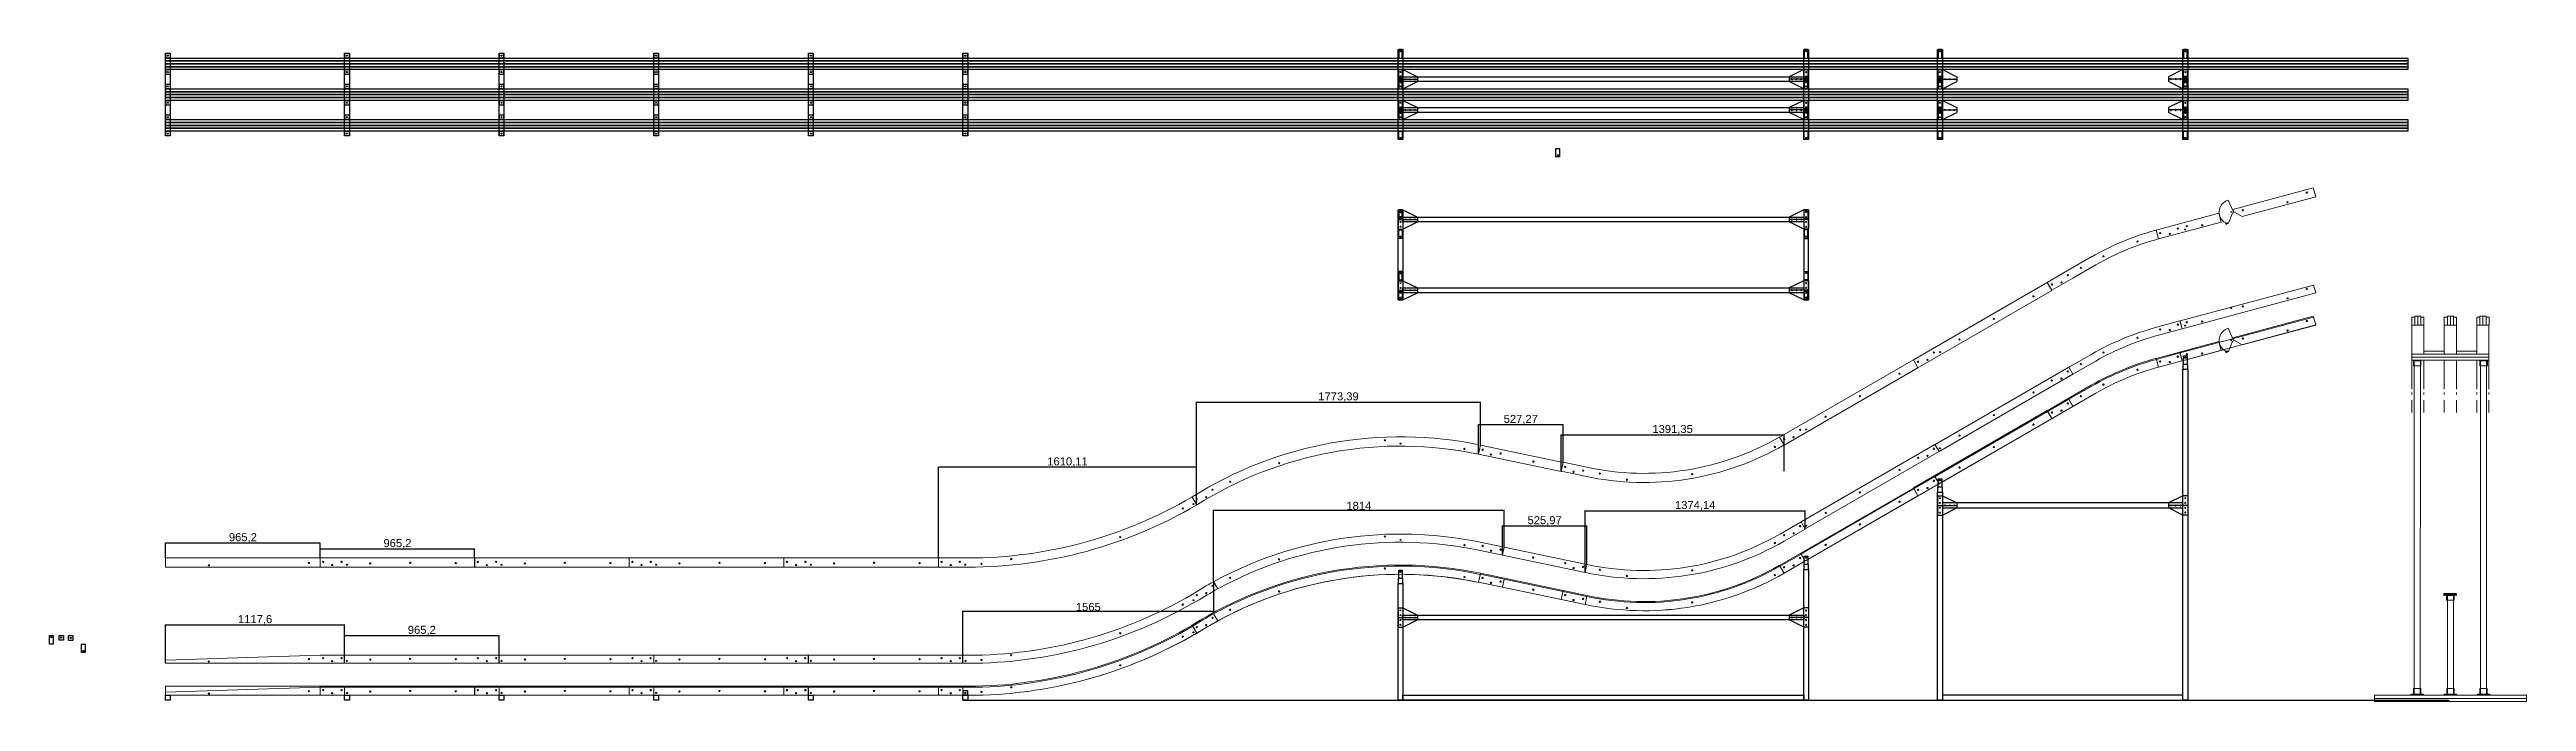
# Model space of a CAD drawing. Header units: millimetres. Extents: x -5533 to 28368, y -10878 to 14029.
# Drawn here: x -724 to 14740, y 9962 to 14029 of the extents above; entities that cross this region are included whole.
import ezdxf

# ---------------------------------------------------------------- set-up
doc = ezdxf.new("R2010")
doc.units = ezdxf.units.MM
doc.layers.add('newTrack', color=7, linetype='Continuous', lineweight=20)
doc.layers.add('registration marking', color=7, linetype='Continuous', lineweight=20)
doc.styles.get("Standard").update_dxf_attribs({"font": 'arial.ttf'})
doc.dimstyles.new('大尺寸', dxfattribs={"dimtxt": 50, "dimasz": 2.5, "dimexe": 1.25, "dimexo": 0.625, "dimtad": 1, "dimtxsty": 'Standard', "dimcen": 2.5, "dimadec": 0, "dimazin": 0, "dimtfac": 1, "dimtmove": 0, "dimatfit": 3, "dimfxl": 1, "dimarcsym": 0})

msp = doc.modelspace()

# ---------------------------------------------------------------- texts
at = {"char_height": 2.5, "attachment_point": 1}
for s, width, insert in [('{\\fSimSun|b0|i0|c134|p2;中间三角形的}', 19.24638, (-719.295, 10385.542)), ('{\\fSimSun|b0|i0|c134|p2;圆弧外边的}', 17.28231, (-660.967, 10381.616)), ('{\\fSimSun|b0|i0|c134|p2;直接一个三角的}', 16.99772, (-603.084, 10381.185))]:
    msp.add_mtext_dynamic_manual_height_columns(s, width=width, gutter_width=12.5, heights=[0], dxfattribs=dict(at, insert=insert))

# ---------------------------------------------------------------- blocks, each defined once
blk = doc.blocks.new('01A')
at = {"layer": 'newTrack'}
for p, q in [((0, 19), (965, 51)), ((0, 0), (0, 19)), ((1118, 0), (0, 0)), ((965, 51), (1118, 51)), ((1118, 51), (1118, 0))]:
    blk.add_line(p, q, dxfattribs=at)
for centre in [(984, 32), (1041, 13), (1099, 32)]:
    blk.add_circle(centre, 4, dxfattribs=at)
at = {"layer": 'registration marking', "color": 7, "transparency": 33554687}
for centre in [(271, 11), (895, 26)]:
    blk.add_circle(centre, 4, dxfattribs=at)
blk = doc.blocks.new('02A')
blk.add_circle((15, 15), 3)
at = {"layer": 'newTrack'}
for p, q in [((0, 0), (0, 51)), ((0, 51), (965, 51)), ((965, 0), (0, 0)), ((965, 51), (965, 0))]:
    blk.add_line(p, q, dxfattribs=at)
for centre in [(832, 32), (889, 13), (946, 32)]:
    blk.add_circle(centre, 4, dxfattribs=at)
at = {"layer": 'registration marking', "color": 7, "transparency": 33554687}
for centre in [(161, 23), (410, 27), (695, 25)]:
    blk.add_circle(centre, 4, dxfattribs=at)
blk = doc.blocks.new('01B')
at = {"layer": 'newTrack'}
for p, q in [((0, 0), (0, 57)), ((0, 57), (965, 57)), ((965, 0), (0, 0)), ((965, 57), (965, 0)), ((965, 0), (965, 57))]:
    blk.add_line(p, q, dxfattribs=at)
at = {"layer": 'registration marking', "color": 7, "transparency": 33554687}
for centre in [(271, 11), (895, 26)]:
    blk.add_circle(centre, 4, dxfattribs=at)
blk = doc.blocks.new('02B')
blk.add_circle((1133, 415), 3)
at = {"layer": 'newTrack'}
for p, q in [((965, 457), (1930, 457)), ((965, 400), (965, 457)), ((1930, 400), (965, 400)), ((1930, 457), (1930, 400))]:
    blk.add_line(p, q, dxfattribs=at)
for centre in [(984, 432), (1041, 413), (1099, 432)]:
    blk.add_circle(centre, 4, dxfattribs=at)
at = {"layer": 'registration marking', "color": 7, "transparency": 33554687}
for centre in [(1278, 423), (1528, 427), (1812, 425)]:
    blk.add_circle(centre, 4, dxfattribs=at)
blk = doc.blocks.new('03B')
for centre in [(1591, 393), (167, 15)]:
    blk.add_circle(centre, 3)
at = {"layer": 'newTrack'}
for p, q in [((1612, 388), (1583, 437)), ((0, 57), (0, 0)), ((183, 57), (0, 57)), ((0, 0), (183, 0))]:
    blk.add_line(p, q, dxfattribs=at)
for centre in [(19, 32), (76, 13), (133, 32)]:
    blk.add_circle(centre, 4, dxfattribs=at)
for centre, radius, start, end in [((185, 2818), 2761, 269.974, 300.3636), ((185, 2818), 2818, 269.974, 300.3828), ((2884, -1632), 2445, 122.1753, 122.2395), ((2884, -1632), 2387, 122.2173, 122.2617)]:
    blk.add_arc(centre, radius, start, end, dxfattribs=at)
at = {"layer": 'registration marking', "color": 7, "transparency": 33554687}
for centre in [(1525, 366), (1134, 187), (268, 21), (454, 50)]:
    blk.add_circle(centre, 4, dxfattribs=at)
blk = doc.blocks.new('04B')
blk.add_circle((1273, 383), 3)
at = {"layer": 'newTrack'}
for p, q in [((1772, 373), (1760, 317)), ((0, 0), (-29, 49))]:
    blk.add_line(p, q, dxfattribs=at)
for centre in [(0, 37), (59, 49), (99, 95)]:
    blk.add_circle(centre, 4, dxfattribs=at)
for radius, end in [(2445, 122.1753), (2387, 122.2173)]:
    blk.add_arc((1273, -2020), radius, 78.22, end, dxfattribs=at)
at = {"layer": 'registration marking', "color": 7, "transparency": 33554687}
for centre in [(1175, 403), (1671, 349), (515, 260), (209, 145)]:
    blk.add_circle(centre, 4, dxfattribs=at)
blk = doc.blocks.new('05B')
at = {"layer": 'newTrack'}
for p, q in [((12, 56), (0, 0)), ((527, -52), (12, 56)), ((0, 0), (516, -108)), ((516, -108), (527, -52))]:
    blk.add_line(p, q, dxfattribs=at)
for centre in [(25, 27), (77, -3), (137, 4)]:
    blk.add_circle(centre, 4, dxfattribs=at)
at = {"layer": 'registration marking', "color": 7, "transparency": 33554687}
blk.add_circle((342, -47), 4, dxfattribs=at)
blk = doc.blocks.new('06B')
at = {"layer": 'newTrack'}
for p, q in [((1363, 213), (1391, 164)), ((0, 0), (12, 56)), ((149, -31), (0, 0)), ((12, 56), (161, 25))]:
    blk.add_line(p, q, dxfattribs=at)
for centre in [(25, 27), (77, -3), (137, 4)]:
    blk.add_circle(centre, 4, dxfattribs=at)
for radius, start in [(1748, 257.8453), (1691, 257.839)]:
    blk.add_arc((517, 1678), radius, start, 300, dxfattribs=at)
at = {"layer": 'registration marking', "color": 7, "transparency": 33554687}
for centre in [(1334, 152), (242, -14), (410, -53), (818, -18)]:
    blk.add_circle(centre, 4, dxfattribs=at)
blk = doc.blocks.new('07B')
at = {"layer": 'newTrack'}
for p, q in [((651, 376), (666, 321)), ((102, 125), (245, 208)), ((274, 158), (131, 76)), ((-29, 49), (102, 125)), ((0, 0), (-29, 49)), ((131, 76), (0, 0))]:
    blk.add_line(p, q, dxfattribs=at)
for centre in [(1, 37), (60, 49), (100, 94)]:
    blk.add_circle(centre, 4, dxfattribs=at)
for radius in [1683, 1626]:
    blk.add_arc((1087, -1250), radius, 105, 120, dxfattribs=at)
at = {"layer": 'registration marking', "color": 7, "transparency": 33554687}
for centre in [(322, 212), (535, 304), (181, 140)]:
    blk.add_circle(centre, 4, dxfattribs=at)
blk = doc.blocks.new('09B')
at = {"layer": 'newTrack', "color": 7, "linetype": 'Continuous', "lineweight": 5, "transparency": 33554687}
for p, q in [((-517, -79), (-15, 55)), ((0, 0), (-460, -123)), ((-15, 55), (0, 0)), ((0, 0), (-15, 55)), ((-513, -92), (-517, -79)), ((-460, -123), (-513, -92))]:
    blk.add_line(p, q, dxfattribs=at)
at = {"layer": 'registration marking', "color": 7, "linetype": 'Continuous', "lineweight": 5, "transparency": 33554687}
for centre in [(-56, 26), (-455, -84), (-176, -34)]:
    blk.add_circle(centre, 4, dxfattribs=at)
blk = doc.blocks.new('04A')
blk.add_circle((1141, 305), 3)
at = {"layer": 'newTrack'}
for p, q in [((1629, 240), (1778, 209)), ((1788, 259), (1639, 290)), ((1778, 209), (1788, 259)), ((-26, 44), (0, 0))]:
    blk.add_line(p, q, dxfattribs=at)
for centre in [(1654, 267), (1706, 237), (1766, 244)]:
    blk.add_circle(centre, 4, dxfattribs=at)
for radius, end in [(2438, 118.5973), (2387, 118.5585)]:
    blk.add_arc((1141, -2097), radius, 78.2203, end, dxfattribs=at)
at = {"layer": 'registration marking', "color": 7, "transparency": 33554687}
for centre in [(1043, 326), (383, 183), (1540, 272), (77, 68)]:
    blk.add_circle(centre, 4, dxfattribs=at)
blk = doc.blocks.new('05A')
at = {"layer": 'newTrack'}
for p, q in [((10, 50), (0, 0)), ((526, -58), (10, 50)), ((0, 0), (516, -108)), ((516, -108), (526, -58))]:
    blk.add_line(p, q, dxfattribs=at)
for centre in [(392, -49), (444, -80), (503, -73)]:
    blk.add_circle(centre, 4, dxfattribs=at)
at = {"layer": 'registration marking', "color": 7, "transparency": 33554687}
blk.add_circle((192, -15), 4, dxfattribs=at)
blk = doc.blocks.new('06A')
at = {"layer": 'newTrack'}
for p, q in [((1217, 239), (1349, 315)), ((1349, 315), (1374, 271)), ((1374, 271), (1242, 195)), ((0, 0), (10, 50)), ((10, 50), (11, 50))]:
    blk.add_line(p, q, dxfattribs=at)
for centre in [(1243, 232), (1302, 244), (1342, 289)]:
    blk.add_circle(centre, 4, dxfattribs=at)
for radius, start in [(1748, 257.8453), (1697, 257.8397)]:
    blk.add_arc((368, 1709), radius, start, 300, dxfattribs=at)
at = {"layer": 'registration marking', "color": 7, "transparency": 33554687}
for centre in [(1185, 183), (92, 17), (669, 13), (261, -22)]:
    blk.add_circle(centre, 4, dxfattribs=at)
blk = doc.blocks.new('07A')
at = {"layer": 'newTrack'}
for p, q in [((521, 293), (668, 333)), ((668, 333), (681, 284)), ((681, 284), (534, 244)), ((-25, 44), (117, 126)), ((0, 0), (-25, 44)), ((142, 82), (0, 0))]:
    blk.add_line(p, q, dxfattribs=at)
for centre in [(655, 310), (544, 280), (604, 276)]:
    blk.add_circle(centre, 4, dxfattribs=at)
for radius in [1676, 1626]:
    blk.add_arc((955, -1326), radius, 105, 120, dxfattribs=at)
at = {"layer": 'registration marking', "color": 7, "transparency": 33554687}
for centre in [(403, 228), (49, 64), (190, 136)]:
    blk.add_circle(centre, 4, dxfattribs=at)
blk = doc.blocks.new('08A')
blk.add_circle((20, 20), 3)
at = {"color": 7, "linetype": 'Continuous', "lineweight": 5, "transparency": 33554687}
blk.add_circle((307, 128), 2.5, dxfattribs=at)
at = {"layer": 'newTrack', "color": 7, "linetype": 'Continuous', "lineweight": 5, "transparency": 33554687}
for p, q in [((-13, 49), (821, 273)), ((834, 224), (0, 0)), ((821, 273), (834, 224)), ((0, 0), (-13, 49))]:
    blk.add_line(p, q, dxfattribs=at)
at = {"layer": 'registration marking', "color": 7, "linetype": 'Continuous', "lineweight": 5, "transparency": 33554687}
for centre in [(659, 190), (778, 249), (29, 41), (29, 41), (125, 45), (379, 140)]:
    blk.add_circle(centre, 4, dxfattribs=at)
blk = doc.blocks.new('bracev1')
at = {"color": 7, "linetype": 'Continuous', "lineweight": 5, "transparency": 33554687}
for p, q in [((-20, 75), (-32, 69)), ((12, 5), (-20, 75)), ((-38, -66), (-33, -78)), ((-33, -78), (-17, -70)), ((-17, -70), (5, -12))]:
    blk.add_line(p, q, dxfattribs=at)
for centre in [(0, 0), (-28, -69)]:
    blk.add_circle(centre, 2.5)
for radius, start, end in [(76.2, 114.4623, 240.1477), (12.7, 294.4623, 24.4623)]:
    blk.add_arc((0, 0), radius, start, end, dxfattribs=at)
blk = doc.blocks.new('03A')
for centre in [(1439, 393), (15, 15)]:
    blk.add_circle(centre, 3)
at = {"layer": 'newTrack'}
for p, q in [((1591, 465), (1565, 509)), ((31, 51), (0, 51)), ((0, 51), (0, 0)), ((0, 0), (31, 0))]:
    blk.add_line(p, q, dxfattribs=at)
for centre in [(1558, 483), (1460, 425), (1519, 438)]:
    blk.add_circle(centre, 4, dxfattribs=at)
for centre, radius, start, end in [((2732, -1632), 2438, 118.5979, 122.242), ((2732, -1632), 2387, 118.5591, 122.2617), ((32, 2818), 2768, 269.974, 300.3657), ((32, 2818), 2818, 269.974, 300.3828)]:
    blk.add_arc(centre, radius, start, end, dxfattribs=at)
at = {"layer": 'registration marking', "color": 7, "transparency": 33554687}
for centre in [(1372, 366), (1372, 366), (982, 187), (982, 187), (115, 21), (115, 21), (301, 50), (301, 50)]:
    blk.add_circle(centre, 4, dxfattribs=at)
blk = doc.blocks.new('08B')
blk.add_circle((167, 59), 3)
at = {"color": 7, "linetype": 'Continuous', "lineweight": 5, "transparency": 33554687}
blk.add_circle((176, 80), 4, dxfattribs=at)
at = {"layer": 'newTrack', "color": 7, "linetype": 'Continuous', "lineweight": 5, "transparency": 33554687}
for p, q in [((-15, 55), (377, 160)), ((377, 160), (392, 105)), ((0, 0), (-15, 55)), ((392, 105), (0, 0))]:
    blk.add_line(p, q, dxfattribs=at)
at = {"layer": 'newTrack'}
for centre in [(10, 36), (70, 32), (121, 65)]:
    blk.add_circle(centre, 4, dxfattribs=at)
at = {"layer": 'registration marking', "color": 7, "linetype": 'Continuous', "lineweight": 5, "transparency": 33554687}
for centre in [(176, 80), (273, 85)]:
    blk.add_circle(centre, 4, dxfattribs=at)
blk = doc.blocks.new('3030挤压直角件')
blk.add_lwpolyline([(0, 53), (22, 53), (22, 0), (0, 0)], close=True)
blk.add_circle((11, 42.5), 3.25)
blk = doc.blocks.new('3030直角L型直接')
blk.add_lwpolyline([(0, 30), (26, 30), (26, 0), (0, 0)], close=True)
blk.add_circle((13, 15), 3.15)
blk = doc.blocks.new('3030圆弧外边直角')
blk.add_lwpolyline([(0, 0), (26, 0), (26, -28), (0, -28)], close=True)
blk.add_circle((13, -13), 3.25)
blk = doc.blocks.new('3030固定板')
for p, q in [((-60, 30), (-15, 120)), ((-60, 30), (-15, 120)), ((-60, 0), (-60, 30)), ((-60, 0), (-60, 30)), ((-60, 0), (60, 0)), ((-15, 120), (15, 120)), ((0, 0), (0, 120)), ((60, 30), (15, 120)), ((60, 30), (15, 120)), ((60, 0), (60, 30)), ((60, 0), (60, 30))]:
    blk.add_line(p, q)
for centre in [(-45, 15), (-15, 15), (0, 105), (0, 75), (0, 45), (15, 15), (45, 15)]:
    blk.add_circle(centre, 3)
blk = doc.blocks.new('*D170')
at = {"color": 0, "lineweight": -2, "transparency": 16777216}
for p, q in [((0, 10858), (0, 10952)), ((2, 10951), (963, 10951)), ((965, 10858), (965, 10952))]:
    blk.add_line(p, q, dxfattribs=at)
at = {"color": 0, "transparency": 16777216}
for points in [[(2, 10952), (2, 10951), (0, 10951)], [(963, 10952), (963, 10951), (965, 10951)]]:
    blk.add_solid(points, dxfattribs=at)
at = {"layer": 'Defpoints', "color": 0, "transparency": 16777216}
for p in [(0, 10857), (965, 10951), (965, 10857)]:
    blk.add_point(p, dxfattribs=at)
at = {"color": 0, "transparency": 16777216, "insert": (483, 10982), "char_height": 50, "attachment_point": 5}
blk.add_mtext('965,2', dxfattribs=at)
blk = doc.blocks.new('*D171')
at = {"color": 0, "lineweight": -2, "transparency": 16777216}
for p, q in [((965, 10858), (965, 10915)), ((968, 10914), (1928, 10914)), ((1930, 10858), (1930, 10915))]:
    blk.add_line(p, q, dxfattribs=at)
at = {"color": 0, "transparency": 16777216}
for points in [[(968, 10915), (968, 10914), (965, 10914)], [(1928, 10915), (1928, 10914), (1930, 10914)]]:
    blk.add_solid(points, dxfattribs=at)
at = {"layer": 'Defpoints', "color": 0, "transparency": 16777216}
for p in [(965, 10857), (1930, 10914), (1930, 10857)]:
    blk.add_point(p, dxfattribs=at)
at = {"color": 0, "transparency": 16777216, "insert": (1448, 10945), "char_height": 50, "attachment_point": 5}
blk.add_mtext('965,2', dxfattribs=at)
blk = doc.blocks.new('*D173')
at = {"color": 0, "lineweight": -2, "transparency": 16777216}
for p, q in [((0, 10201), (0, 10442)), ((2, 10440), (1115, 10440)), ((1118, 10201), (1118, 10442))]:
    blk.add_line(p, q, dxfattribs=at)
at = {"color": 0, "transparency": 16777216}
for points in [[(2, 10441), (2, 10440), (0, 10440)], [(1115, 10441), (1115, 10440), (1118, 10440)]]:
    blk.add_solid(points, dxfattribs=at)
at = {"layer": 'Defpoints', "color": 0, "transparency": 16777216}
for p in [(1118, 10440), (0, 10200), (1118, 10200)]:
    blk.add_point(p, dxfattribs=at)
at = {"color": 0, "transparency": 16777216, "insert": (559, 10471), "char_height": 50, "attachment_point": 5}
blk.add_mtext('1117,6', dxfattribs=at)
blk = doc.blocks.new('*D174')
at = {"color": 0, "lineweight": -2, "transparency": 16777216}
for p, q in [((1118, 10201), (1118, 10374)), ((1120, 10373), (2080, 10373)), ((2083, 10201), (2083, 10374))]:
    blk.add_line(p, q, dxfattribs=at)
at = {"color": 0, "transparency": 16777216}
for points in [[(1120, 10373), (1120, 10373), (1118, 10373)], [(2080, 10373), (2080, 10373), (2083, 10373)]]:
    blk.add_solid(points, dxfattribs=at)
at = {"layer": 'Defpoints', "color": 0, "transparency": 16777216}
for p in [(2083, 10373), (1118, 10200), (2083, 10200)]:
    blk.add_point(p, dxfattribs=at)
at = {"color": 0, "transparency": 16777216, "insert": (1600, 10404), "char_height": 50, "attachment_point": 5}
blk.add_mtext('965,2', dxfattribs=at)
blk = doc.blocks.new('*D175')
at = {"color": 0, "lineweight": -2, "transparency": 16777216}
for p, q in [((6543, 10708), (6543, 10524)), ((4978, 10201), (4978, 10527)), ((4981, 10525), (6541, 10525))]:
    blk.add_line(p, q, dxfattribs=at)
at = {"color": 0, "transparency": 16777216}
for points in [[(4981, 10526), (4981, 10525), (4978, 10525)], [(6541, 10526), (6541, 10525), (6543, 10525)]]:
    blk.add_solid(points, dxfattribs=at)
at = {"layer": 'Defpoints', "color": 0, "transparency": 16777216}
for p in [(6543, 10709), (6543, 10525), (4978, 10200)]:
    blk.add_point(p, dxfattribs=at)
at = {"color": 0, "transparency": 16777216, "insert": (5761, 10551), "char_height": 50, "attachment_point": 5}
blk.add_mtext('1565', dxfattribs=at)
blk = doc.blocks.new('*D176')
at = {"color": 0, "lineweight": -2, "transparency": 16777216}
for p, q in [((4826, 10858), (4826, 11426)), ((4828, 11425), (6434, 11425)), ((6436, 11188), (6436, 11426))]:
    blk.add_line(p, q, dxfattribs=at)
at = {"color": 0, "transparency": 16777216}
for points in [[(4828, 11425), (4828, 11424), (4826, 11425)], [(6434, 11425), (6434, 11424), (6436, 11425)]]:
    blk.add_solid(points, dxfattribs=at)
at = {"layer": 'Defpoints', "color": 0, "transparency": 16777216}
for p in [(6436, 11425), (6436, 11187), (4826, 10857)]:
    blk.add_point(p, dxfattribs=at)
at = {"color": 0, "transparency": 16777216, "insert": (5631, 11455), "char_height": 50, "attachment_point": 5}
blk.add_mtext('1610,11', dxfattribs=at)
blk = doc.blocks.new('*D177')
at = {"color": 0, "lineweight": -2, "transparency": 16777216}
for p, q in [((6436, 11188), (6436, 11831)), ((6439, 11830), (8207, 11830)), ((8210, 11562), (8210, 11831))]:
    blk.add_line(p, q, dxfattribs=at)
at = {"color": 0, "transparency": 16777216}
for points in [[(6439, 11830), (6439, 11830), (6436, 11830)], [(8207, 11830), (8207, 11830), (8210, 11830)]]:
    blk.add_solid(points, dxfattribs=at)
at = {"layer": 'Defpoints', "color": 0, "transparency": 16777216}
for p in [(8210, 11830), (8210, 11561), (6436, 11187)]:
    blk.add_point(p, dxfattribs=at)
at = {"color": 0, "transparency": 16777216, "insert": (7323, 11861), "char_height": 50, "attachment_point": 5}
blk.add_mtext('1773,39', dxfattribs=at)
blk = doc.blocks.new('*D178')
at = {"color": 0, "lineweight": -2, "transparency": 16777216}
for p, q in [((6543, 10710), (6543, 11157)), ((6546, 11155), (8355, 11155)), ((8357, 10925), (8357, 11157))]:
    blk.add_line(p, q, dxfattribs=at)
at = {"color": 0, "transparency": 16777216}
for points in [[(6546, 11156), (6546, 11155), (6543, 11155)], [(8355, 11156), (8355, 11155), (8357, 11155)]]:
    blk.add_solid(points, dxfattribs=at)
at = {"layer": 'Defpoints', "color": 0, "transparency": 16777216}
for p in [(8357, 11155), (8357, 10924), (6543, 10709)]:
    blk.add_point(p, dxfattribs=at)
at = {"color": 0, "transparency": 16777216, "insert": (7450, 11182), "char_height": 50, "attachment_point": 5}
blk.add_mtext('1814', dxfattribs=at)
blk = doc.blocks.new('*D179')
at = {"color": 0, "lineweight": -2, "transparency": 16777216}
for p, q in [((8347, 10875), (8347, 11059)), ((8350, 11057), (8870, 11057)), ((8873, 10817), (8873, 11059))]:
    blk.add_line(p, q, dxfattribs=at)
at = {"color": 0, "transparency": 16777216}
for points in [[(8350, 11058), (8350, 11057), (8347, 11057)], [(8870, 11058), (8870, 11057), (8873, 11057)]]:
    blk.add_solid(points, dxfattribs=at)
at = {"layer": 'Defpoints', "color": 0, "transparency": 16777216}
for p in [(8873, 11057), (8347, 10874), (8873, 10816)]:
    blk.add_point(p, dxfattribs=at)
at = {"color": 0, "transparency": 16777216, "insert": (8610, 11088), "char_height": 50, "attachment_point": 5}
blk.add_mtext('525,97', dxfattribs=at)
blk = doc.blocks.new('*D180')
at = {"color": 0, "lineweight": -2, "transparency": 16777216}
for p, q in [((8198, 11506), (8198, 11690)), ((8200, 11689), (8723, 11689)), ((8725, 11454), (8725, 11690))]:
    blk.add_line(p, q, dxfattribs=at)
at = {"color": 0, "transparency": 16777216}
for points in [[(8200, 11689), (8200, 11689), (8198, 11689)], [(8723, 11689), (8723, 11689), (8725, 11689)]]:
    blk.add_solid(points, dxfattribs=at)
at = {"layer": 'Defpoints', "color": 0, "transparency": 16777216}
for p in [(8725, 11689), (8198, 11505), (8725, 11454)]:
    blk.add_point(p, dxfattribs=at)
at = {"color": 0, "transparency": 16777216, "insert": (8461, 11720), "char_height": 50, "attachment_point": 5}
blk.add_mtext('527,27', dxfattribs=at)
blk = doc.blocks.new('*D181')
at = {"color": 0, "lineweight": -2, "transparency": 16777216}
for p, q in [((8713, 11398), (8713, 11628)), ((8716, 11626), (10102, 11626)), ((10105, 11398), (10105, 11628))]:
    blk.add_line(p, q, dxfattribs=at)
at = {"color": 0, "transparency": 16777216}
for points in [[(8716, 11627), (8716, 11626), (8713, 11626)], [(10102, 11627), (10102, 11626), (10105, 11626)]]:
    blk.add_solid(points, dxfattribs=at)
at = {"layer": 'Defpoints', "color": 0, "transparency": 16777216}
for p in [(10105, 11626), (8713, 11398), (10105, 11398)]:
    blk.add_point(p, dxfattribs=at)
at = {"color": 0, "transparency": 16777216, "insert": (9409, 11657), "char_height": 50, "attachment_point": 5}
blk.add_mtext('1391,35', dxfattribs=at)
blk = doc.blocks.new('*D182')
at = {"color": 0, "lineweight": -2, "transparency": 16777216}
for p, q in [((8863, 10767), (8863, 11154)), ((8865, 11152), (10234, 11152)), ((10237, 11039), (10237, 11154))]:
    blk.add_line(p, q, dxfattribs=at)
at = {"color": 0, "transparency": 16777216}
for points in [[(8865, 11153), (8865, 11152), (8863, 11152)], [(10234, 11153), (10234, 11152), (10237, 11152)]]:
    blk.add_solid(points, dxfattribs=at)
at = {"layer": 'Defpoints', "color": 0, "transparency": 16777216}
for p in [(10237, 11152), (10237, 11038), (8863, 10767)]:
    blk.add_point(p, dxfattribs=at)
at = {"color": 0, "transparency": 16777216, "insert": (9550, 11183), "char_height": 50, "attachment_point": 5}
blk.add_mtext('1374,14', dxfattribs=at)

# ---------------------------------------------------------------- dimensions: what is measured, and where the dimension line sits
for base, p1, p2, picture, middle in [((8209.504, 11829.937), (6436.11, 11187.058), (8209.504, 11561.287), '*D177', (7322.807, 11860.61)), ((8725.104, 11688.982), (8197.837, 11505.341), (8725.104, 11453.763), '*D180', (8461.471, 11719.655)), ((10104.785, 11626.372), (8713.437, 11397.817), (10104.785, 11397.817), '*D181', (9409.111, 11657.045)), ((6436.11, 11424.728), (4826, 10857.15), (6436.11, 11187.058), '*D176', (5631.055, 11455.401)), ((8357.398, 11155.454), (6543.399, 10708.972), (8357.398, 10923.959), '*D178', (7450.399, 11181.608)), ((10236.767, 11152.339), (8862.627, 10766.705), (10236.767, 11037.924), '*D182', (9549.697, 11183.012)), ((965.2, 10951.214), (0, 10857.15), (965.2, 10857.15), '*D170', (482.6, 10981.887)), ((8872.998, 11057.356), (8347.028, 10874.228), (8872.998, 10816.435), '*D179', (8610.013, 11088.028)), ((1930.4, 10914.189), (965.2, 10857.15), (1930.4, 10857.15), '*D171', (1447.8, 10944.862)), ((6543.402, 10525.316), (4978.4, 10200), (6543.402, 10708.967), '*D175', (5760.901, 10551.47)), ((1117.6, 10440.499), (0, 10200), (1117.6, 10200), '*D173', (558.8, 10471.171)), ((2082.8, 10372.967), (1117.6, 10200), (2082.8, 10200), '*D174', (1600.2, 10403.64))]:
    dim = msp.add_linear_dim(base=base, p1=p1, p2=p2, dimstyle='大尺寸')
    dim.commit()
    dim.dimension.update_dxf_attribs({"geometry": picture, "text_midpoint": middle})

# ---------------------------------------------------------------- linework, layer by layer
at = {"lineweight": 20}
for p, q in [((14022.991, 12308.474), (14022.991, 12128.508)), ((14099.742, 12308.474), (14099.191, 12128.895)), ((14226.742, 12308.474), (14226.191, 12128.508)), ((14302.942, 12308.474), (14302.391, 12128.508)), ((14429.942, 12308.474), (14429.391, 12128.508)), ((14505.591, 12308.474), (14505.656, 12128.508)), ((14023.056, 12090.408), (14023.056, 11910.443)), ((14099.806, 12090.408), (14099.256, 11910.83)), ((14226.806, 12090.408), (14226.256, 11910.443)), ((14303.006, 12090.408), (14302.456, 11910.443)), ((14430.006, 12090.408), (14429.456, 11910.443)), ((14505.656, 12090.408), (14505.721, 11910.443)), ((14023.056, 11890.147), (14023.056, 11876.146)), ((14023.056, 11764.393), (14023.056, 11841.204)), ((14099.49, 11764.393), (14099.256, 11840.817)), ((14099.49, 11890.147), (14099.447, 11876.146)), ((14226.491, 11764.393), (14226.256, 11841.204)), ((14226.491, 11890.147), (14226.448, 11876.146)), ((14302.691, 11764.393), (14302.456, 11841.204)), ((14302.691, 11890.147), (14302.648, 11876.146)), ((14429.691, 11764.393), (14429.456, 11841.204)), ((14429.691, 11890.147), (14429.648, 11876.146)), ((14505.693, 11890.147), (14505.698, 11876.146)), ((14505.693, 11764.393), (14505.721, 11841.204))]:
    msp.add_line(p, q, dxfattribs=at)
at = {"linetype": 'ByBlock', "lineweight": 20}
for p, q in [((14032.892, 12359.274), (14032.892, 12359.274)), ((14052.696, 12365.624), (14052.696, 12365.624)), ((14071.167, 12365.624), (14071.167, 12365.624)), ((14092.789, 12359.274), (14092.789, 12359.274)), ((14236.092, 12359.274), (14236.092, 12359.274)), ((14255.896, 12365.624), (14255.896, 12365.624)), ((14274.367, 12365.624), (14274.367, 12365.624)), ((14295.989, 12359.274), (14295.989, 12359.274)), ((14439.292, 12359.274), (14439.292, 12359.274)), ((14459.097, 12365.624), (14459.097, 12365.624)), ((14477.567, 12365.624), (14477.567, 12365.624)), ((14499.189, 12359.274), (14499.189, 12359.274))]:
    msp.add_line(p, q, dxfattribs=at)
msp.add_line((4978.4, 9970), (14257.657, 9970))
for points in [[(0, 14006), (30, 14006), (30, 13490), (0, 13490)], [(0, 13976), (14000, 13976), (14000, 13958), (0, 13958)], [(0, 13958), (14000, 13958), (14000, 13940), (0, 13940)], [(0, 13940), (14000, 13940), (14000, 13922), (0, 13922)], [(0, 13922), (14000, 13922), (14000, 13904), (0, 13904)], [(1117.6, 14006), (1147.6, 14006), (1147.6, 13490), (1117.6, 13490)], [(2082.8, 14006), (2112.8, 14006), (2112.8, 13490), (2082.8, 13490)], [(3048, 14006), (3078, 14006), (3078, 13490), (3048, 13490)], [(4013.2, 14006), (4043.2, 14006), (4043.2, 13490), (4013.2, 13490)], [(4978.4, 14006), (5008.4, 14006), (5008.4, 13490), (4978.4, 13490)], [(7695.449, 14029), (7725.449, 14029), (7725.449, 13467), (7695.449, 13467)], [(10227.258, 14029), (10257.258, 14029), (10257.258, 13467), (10227.258, 13467)], [(11063.146, 14029), (11093.146, 14029), (11093.146, 13467), (11063.146, 13467)], [(12594.736, 14029), (12624.736, 14029), (12624.736, 13467), (12594.736, 13467)], [(0, 13784), (14000, 13784), (14000, 13766), (0, 13766)], [(0, 13766), (14000, 13766), (14000, 13748), (0, 13748)], [(7725.449, 13859), (10227.258, 13859), (10227.258, 13829), (7725.449, 13829)], [(0, 13748), (14000, 13748), (14000, 13730), (0, 13730)], [(0, 13748), (14000, 13748), (14000, 13730), (0, 13730)], [(0, 13730), (14000, 13730), (14000, 13712), (0, 13712)], [(0, 13730), (14000, 13730), (14000, 13712), (0, 13712)], [(7725.449, 13667), (10227.258, 13667), (10227.258, 13637), (7725.449, 13637)], [(0, 13592), (14000, 13592), (14000, 13574), (0, 13574)], [(0, 13574), (14000, 13574), (14000, 13556), (0, 13556)], [(0, 13556), (14000, 13556), (14000, 13538), (0, 13538)], [(0, 13538), (14000, 13538), (14000, 13520), (0, 13520)], [(7695.449, 13029), (7725.449, 13029), (7725.449, 12467), (7695.449, 12467)], [(10257.258, 13029), (10227.258, 13029), (10227.258, 12467), (10257.258, 12467)], [(7725.449, 12984), (10227.258, 12984), (10227.258, 12954), (7725.449, 12954)], [(7725.449, 12542), (10227.258, 12542), (10227.258, 12512), (7725.449, 12512)], [(12594.736, 12034.405), (12624.736, 12034.405), (12624.736, 12064.405), (12594.736, 12064.405)], [(12594.736, 12034.405), (12624.736, 12034.405), (12624.736, 9970), (12594.736, 9970)], [(11063.146, 11268.514), (11093.146, 11268.514), (11093.146, 11298.514), (11063.146, 11298.514)], [(11063.146, 11268.514), (11093.146, 11268.514), (11093.146, 9970), (11063.146, 9970)], [(11093.146, 11170), (12594.736, 11170), (12594.736, 11200), (11093.146, 11200)], [(7695.449, 10698.12), (7725.449, 10698.12), (7725.449, 10728.12), (7695.449, 10728.12)], [(7695.449, 10698.12), (7725.449, 10698.12), (7725.449, 9970), (7695.449, 9970)], [(10227.258, 10785.914), (10257.258, 10785.914), (10257.258, 10815.914), (10227.258, 10815.914)], [(10227.258, 10785.914), (10257.258, 10785.914), (10257.258, 9970), (10227.258, 9970)], [(7725.449, 10500), (10227.258, 10500), (10227.258, 10470), (7725.449, 10470)], [(0, 10000), (30, 10000), (30, 9970), (0, 9970)], [(1117.6, 10000), (1147.6, 10000), (1147.6, 9970), (1117.6, 9970)], [(2082.8, 10000), (2112.8, 10000), (2112.8, 9970), (2082.8, 9970)], [(3048, 10000), (3078, 10000), (3078, 9970), (3048, 9970)], [(4013.2, 10000), (4043.2, 10000), (4043.2, 9970), (4013.2, 9970)], [(4978.4, 10000), (5008.4, 10000), (5008.4, 9970), (4978.4, 9970)], [(7725.449, 10000), (10227.258, 10000), (10227.258, 9970), (7725.449, 9970)], [(11093.146, 9970), (12594.736, 9970), (12594.736, 10000), (11093.146, 10000)]]:
    msp.add_lwpolyline(points, close=True)
at = {"lineweight": 20}
for points in [[(14023.541, 12359.274), (14042.591, 12359.274), (14042.591, 12308.474), (14023.541, 12308.474)], [(14042.592, 12365.624), (14061.642, 12365.624), (14061.642, 12308.474), (14042.592, 12308.474)], [(14061.642, 12365.624), (14080.692, 12365.624), (14080.692, 12308.474), (14061.642, 12308.474)], [(14080.692, 12359.274), (14099.742, 12359.274), (14099.742, 12308.474), (14080.692, 12308.474)], [(14226.742, 12359.274), (14245.792, 12359.274), (14245.792, 12308.474), (14226.742, 12308.474)], [(14245.792, 12365.624), (14264.842, 12365.624), (14264.842, 12308.474), (14245.792, 12308.474)], [(14264.842, 12365.624), (14283.892, 12365.624), (14283.892, 12308.474), (14264.842, 12308.474)], [(14283.892, 12359.274), (14302.942, 12359.274), (14302.942, 12308.474), (14283.892, 12308.474)], [(14429.942, 12359.274), (14448.992, 12359.274), (14448.992, 12308.474), (14429.942, 12308.474)], [(14448.992, 12365.624), (14468.042, 12365.624), (14468.042, 12308.474), (14448.992, 12308.474)], [(14468.042, 12365.624), (14487.092, 12365.624), (14487.092, 12308.474), (14468.042, 12308.474)], [(14487.092, 12359.274), (14506.142, 12359.274), (14506.142, 12308.474), (14487.092, 12308.474)], [(14505.692, 12109.458), (14505.692, 12090.408), (14023.075, 12090.408), (14023.075, 12109.458)], [(14505.692, 12128.508), (14505.692, 12109.458), (14023.166, 12109.458), (14023.166, 12128.508)], [(14034.323, 12090.408), (14034.323, 12055.516), (14080.619, 12055.516), (14080.619, 12090.408)], [(14077.269, 12087.509), (14076.779, 10006.784), (14038.679, 10006.784), (14039.169, 12087.509)], [(14226.191, 12147.558), (14226.191, 12128.508), (14099.22, 12128.933), (14099.22, 12147.983)], [(14429.421, 12147.843), (14429.421, 12128.793), (14302.391, 12128.895), (14302.391, 12147.945)], [(14495.361, 12090.408), (14495.361, 12055.516), (14449.065, 12055.516), (14449.065, 12090.408)], [(14452.414, 12087.509), (14452.905, 10006.784), (14491.005, 10006.784), (14490.514, 12087.509)], [(14096.732, 10000), (14096.732, 10006.784), (14018.673, 10006.784), (14018.673, 10000)], [(14080.85, 10006.784), (14080.85, 10041.676), (14034.554, 10041.676), (14034.554, 10006.784)], [(14432.951, 10000), (14432.951, 10006.784), (14511.011, 10006.784), (14511.011, 10000)], [(14448.833, 10006.784), (14448.833, 10041.676), (14495.129, 10041.676), (14495.129, 10006.784)]]:
    msp.add_lwpolyline(points, close=True, dxfattribs=at)
at = {"color": 252, "lineweight": 20, "true_color": 0x939598}
for points in [[(14224.039, 10635.311), (14224.065, 10628.527), (14302.124, 10628.824), (14302.098, 10635.607)], [(14224.065, 10628.527), (14224.091, 10621.744), (14302.15, 10622.04), (14302.124, 10628.824)], [(14241.331, 10628.824), (14241.331, 10593.932), (14287.627, 10593.932), (14287.627, 10628.824)], [(14284.277, 10625.925), (14283.892, 10006.784), (14245.792, 10006.784), (14246.177, 10625.925)], [(14303.871, 10000), (14303.871, 10006.784), (14225.812, 10006.784), (14225.812, 10000)], [(14287.99, 10006.784), (14287.99, 10041.676), (14241.694, 10041.676), (14241.694, 10006.784)]]:
    msp.add_lwpolyline(points, close=True, dxfattribs=at)
at = {"layer": 'newTrack', "lineweight": 20}
for points in [[(13789.993, 9961.9), (14739.531, 9961.9), (14739.531, 9980.95), (13789.993, 9980.95)], [(13790.073, 9980.95), (14739.611, 9980.95), (14739.611, 10000), (13790.073, 10000)]]:
    msp.add_lwpolyline(points, close=True, dxfattribs=at)

# ---------------------------------------------------------------- block references
for name, p in [('3030直角L型直接', (2, 13976)), ('3030直角L型直接', (1119.6, 13976)), ('3030直角L型直接', (2084.8, 13976)), ('3030直角L型直接', (3050, 13976)), ('3030直角L型直接', (4015.2, 13976)), ('3030直角L型直接', (4980.4, 13976)), ('3030直角L型直接', (2, 13874)), ('3030直角L型直接', (2, 13784)), ('3030直角L型直接', (1119.6, 13874)), ('3030直角L型直接', (1119.6, 13784)), ('3030直角L型直接', (2084.8, 13874)), ('3030直角L型直接', (2084.8, 13784)), ('3030直角L型直接', (3050, 13874)), ('3030直角L型直接', (3050, 13784)), ('3030直角L型直接', (4015.2, 13874)), ('3030直角L型直接', (4015.2, 13784)), ('3030直角L型直接', (4980.4, 13874)), ('3030直角L型直接', (4980.4, 13784)), ('3030直角L型直接', (2, 13682)), ('3030直角L型直接', (2, 13592)), ('3030直角L型直接', (1119.6, 13682)), ('3030直角L型直接', (1119.6, 13592)), ('3030直角L型直接', (2084.8, 13682)), ('3030直角L型直接', (2084.8, 13592)), ('3030直角L型直接', (3050, 13682)), ('3030直角L型直接', (3050, 13592)), ('3030直角L型直接', (4015.2, 13682)), ('3030直角L型直接', (4015.2, 13592)), ('3030直角L型直接', (4980.4, 13682)), ('3030直角L型直接', (4980.4, 13592)), ('3030直角L型直接', (2, 13490)), ('3030直角L型直接', (1119.6, 13490)), ('3030直角L型直接', (2084.8, 13490)), ('3030直角L型直接', (3050, 13490)), ('3030直角L型直接', (4015.2, 13490)), ('3030直角L型直接', (4980.4, 13490)), ('09B', (13423.909, 13110.421)), ('3030挤压直角件', (10231.258, 12976)), ('08B', (12442.529, 12847.461)), ('bracev1', (12897.188, 13015.304)), ('07B', (11776.561, 12526.924)), ('3030挤压直角件', (10231.258, 12592)), ('08A', (12589.736, 12286.905)), ('07A', (11908.543, 12003.124)), ('08A', (12589.736, 12086.905)), ('bracev1', (12897.188, 12215.304)), ('09B', (13423.909, 12310.421)), ('07B', (11776.561, 11726.924)), ('07A', (11908.543, 11803.124)), ('08B', (12442.529, 12047.461)), ('3030挤压直角件', (12598.736, 12064.405)), ('04B', (6437.675, 11188.045)), ('06B', (8713.437, 11397.817)), ('05B', (8197.837, 11505.341)), ('3030挤压直角件', (11067.146, 11298.514)), ('03B', (4826, 10800)), ('04A', (6569.135, 10665.143)), ('06A', (8862.627, 10766.705)), ('01B', (0, 10800)), ('02B', (0, 10400)), ('02B', (965.2, 10400)), ('02B', (1930.4, 10400)), ('02B', (2895.6, 10400)), ('04B', (6437.675, 10388.045)), ('04A', (6569.135, 10465.143)), ('05A', (8347.028, 10874.228)), ('06A', (8862.627, 10566.705)), ('3030挤压直角件', (10231.258, 10815.914)), ('03A', (4978.4, 10200)), ('3030挤压直角件', (7699.449, 10728.12)), ('05B', (8197.837, 10705.341)), ('05A', (8347.028, 10674.228)), ('06B', (8713.437, 10597.817)), ('3030挤压直角件', (-724.109, 10319.92)), ('3030圆弧外边直角', (-663.867, 10372.92)), ('3030直角L型直接', (-605.282, 10342.92)), ('03B', (4826, 10000)), ('03A', (4978.4, 10000)), ('01A', (0, 10200)), ('02A', (1117.6, 10200)), ('02A', (2082.8, 10200)), ('02A', (3048, 10200)), ('02A', (4013.2, 10200)), ('01B', (0, 10000)), ('02B', (0, 9600)), ('02B', (965.2, 9600)), ('02B', (1930.4, 9600)), ('02B', (2895.6, 9600)), ('01A', (0, 10000)), ('02A', (1117.6, 10000)), ('02A', (2082.8, 10000)), ('02A', (3048, 10000)), ('02A', (4013.2, 10000)), ('3030直角L型直接', (4980.4, 10000))]:
    msp.add_blockref(name, p)
at = {"xscale": -1}
for p in [(7721.449, 13976), (10253.258, 13976), (11089.146, 13976), (12620.736, 13976), (7721.449, 13784), (10253.258, 13784), (11089.146, 13784), (12620.736, 13784), (7721.449, 13592), (10253.258, 13592), (11089.146, 13592), (12620.736, 13592), (7721.449, 12976), (7721.449, 12592)]:
    msp.add_blockref('3030挤压直角件', p, dxfattribs=at)
for name, p, rotation in [('3030固定板', (7695.449, 13844), 270), ('3030挤压直角件', (7721.449, 13904), 180), ('3030挤压直角件', (10253.258, 13904), 180), ('3030固定板', (11063.146, 13844), 270), ('3030挤压直角件', (11089.146, 13904), 180), ('3030挤压直角件', (12620.736, 13904), 180), ('3030固定板', (7695.449, 13652), 270), ('3030挤压直角件', (7721.449, 13712), 180), ('3030挤压直角件', (10253.258, 13712), 180), ('3030固定板', (11063.146, 13652), 270), ('3030挤压直角件', (11089.146, 13712), 180), ('3030挤压直角件', (12620.736, 13712), 180), ('3030挤压直角件', (7721.449, 13520), 180), ('3030挤压直角件', (10253.258, 13520), 180), ('3030挤压直角件', (11089.146, 13520), 180), ('3030挤压直角件', (12620.736, 13520), 180), ('3030挤压直角件', (8702.745, 13412.184), 180), ('3030固定板', (7695.449, 12969), 270), ('3030挤压直角件', (7721.449, 12904), 180), ('3030固定板', (7695.449, 12527), 270), ('02B', (10304.785, 11215.314), 30), ('3030挤压直角件', (7721.449, 12520), 180), ('02B', (9468.897, 10732.714), 30), ('02A', (11072.655, 11520.524), 30), ('02B', (10304.785, 10415.314), 30), ('02A', (11072.655, 11320.524), 30), ('02A', (10236.767, 11037.924), 30), ('02B', (9468.897, 9932.714), 30), ('02A', (10236.767, 10837.924), 30), ('3030固定板', (11063.146, 11185), 270), ('3030固定板', (7695.449, 10485), 270), ('3030挤压直角件', (-502.109, 10319.92), 180)]:
    msp.add_blockref(name, p, dxfattribs=dict(rotation=rotation))
for name, p, rotation in [('3030固定板', (10257.258, 13844), 90), ('3030固定板', (12624.736, 13844), 90), ('3030固定板', (10257.258, 13652), 90), ('3030固定板', (12624.736, 13652), 90), ('3030固定板', (10257.258, 12969), 90), ('3030挤压直角件', (10231.258, 12904), 180), ('3030固定板', (10257.258, 12527), 90), ('3030挤压直角件', (10231.258, 12520), 180), ('3030固定板', (12624.736, 11185), 90), ('3030固定板', (10257.258, 10485), 90)]:
    msp.add_blockref(name, p, dxfattribs=dict(at, rotation=rotation))

msp.set_redraw_order([(e.dxf.handle, doc.entitydb.next_handle()) for e in msp.query("TEXT MTEXT ATTDEF DIMENSION ARC_DIMENSION")])  # texts and dimensions are drawn at this point

doc.saveas('drawing.dxf')
